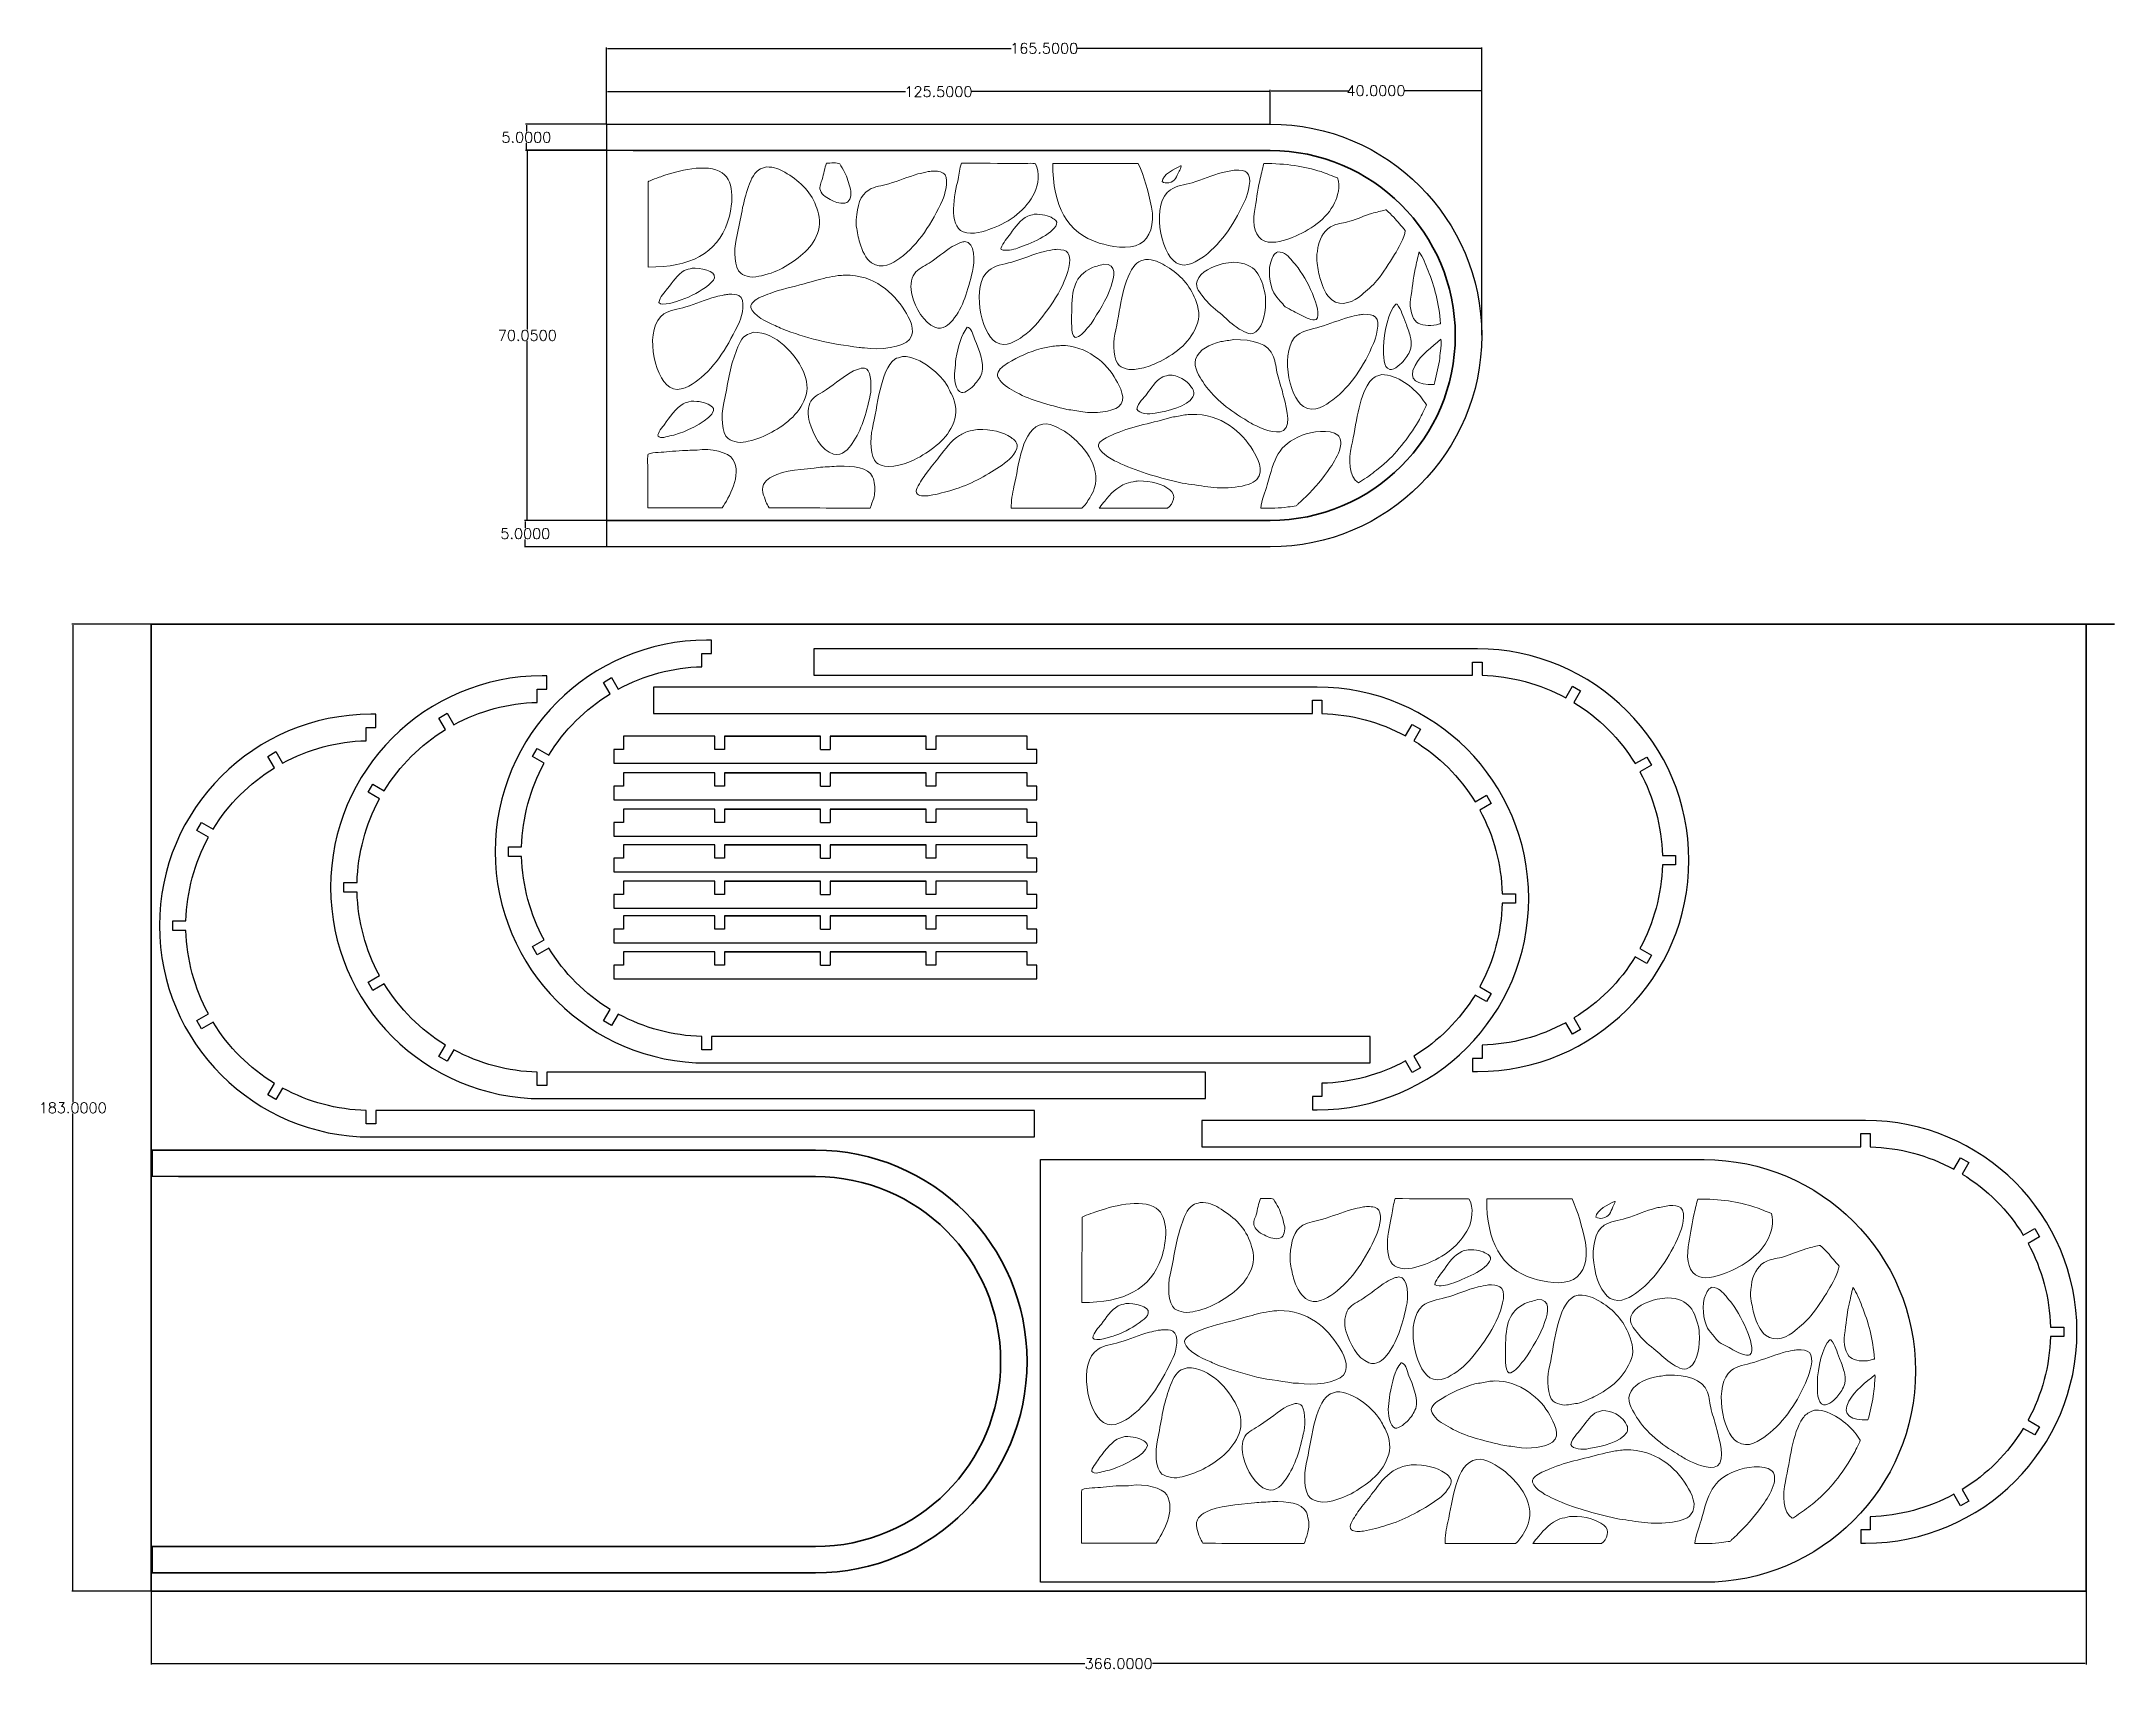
# Model space of a CAD drawing. Header units: inches. Extents: x 418 to 810, y -159 to 149.
import ezdxf

# ---------------------------------------------------------------- set-up
doc = ezdxf.new("R2010")
doc.units = ezdxf.units.IN
doc.header["$LTSCALE"] = 0.2
doc.header["$MEASUREMENT"] = 0
doc.layers.add('Layer 1', color=7, linetype='Continuous')
doc.styles.get("Standard").update_dxf_attribs({"font": 'txt.shx', "height": 2})
doc.dimstyles.get("Standard").update_dxf_attribs({"dimtxt": 0.18, "dimasz": 0.18, "dimexe": 0.18, "dimexo": 0.0625, "dimgap": 0.09, "dimtad": 0, "dimtih": 1, "dimtoh": 1, "dimdec": 4, "dimzin": 0, "dimdsep": 46, "dimtxsty": 'Standard', "dimcen": 0.09, "dimadec": 0, "dimazin": 0, "dimtfac": 1, "dimtdec": 4, "dimtofl": 0, "dimtmove": 0, "dimatfit": 3, "dimfxl": 1, "dimtolj": 1, "dimtzin": 0, "dimarcsym": 0})

# ---------------------------------------------------------------- blocks, each defined once
blk = doc.blocks.new('sfsd')
at = {"layer": 'Layer 1', "lineweight": 0}
for points, knots in [([(-24.35, -305.99), (-24.34, -300.6), (-24.34, -295.21), (-24.33, -289.83), (-24.25, -289.7), (-22.05, -288.92), (-21.7, -288.8), (-18.99, -287.86), (-13.18, -286.18), (-10.31, -288.14), (-7.83, -289.84), (-8.32, -294.58), (-9.32, -297.51), (-11.34, -303.43), (-16.4, -306), (-24.35, -305.99)], [0, 0, 0, 0, 1, 1, 1, 2, 2, 2, 3, 3, 3, 4, 4, 4, 5, 5, 5, 5]), ([(9.42, -286.32), (10.12, -286.31), (11.46, -286.14), (11.91, -286.45), (12.21, -286.97), (12.51, -287.49), (12.82, -288), (13.3, -289.01), (13.6, -290.08), (13.92, -291.26), (14.2, -292.25), (13.83, -293.49), (13.23, -293.75), (12.29, -294.16), (11.1, -293.68), (10.44, -293.36), (9.56, -292.94), (8.58, -292.42), (8.23, -291.48), (7.94, -290.72), (8.4, -289.99), (8.59, -289.38), (8.91, -288.35), (9, -287.23), (9.42, -286.32)], [0, 0, 0, 0, 1, 1, 1, 2, 2, 2, 3, 3, 3, 4, 4, 4, 5, 5, 5, 6, 6, 6, 7, 7, 7, 8, 8, 8, 8]), ([(34.9, -286.32), (38.54, -286.33), (42.18, -286.35), (45.82, -286.37), (46.34, -286.45), (48.73, -286.22), (48.91, -286.45), (49.79, -288.05), (49.45, -290.46), (48.75, -291.9), (47.19, -295.12), (44.12, -297.42), (40.62, -298.7), (39.28, -299.19), (36.98, -300.02), (35.26, -299.31), (32.33, -298.09), (33.64, -292.22), (34.27, -289.38), (34.49, -288.34), (34.55, -287.27), (34.9, -286.32)], [0, 0, 0, 0, 1, 1, 1, 2, 2, 2, 3, 3, 3, 4, 4, 4, 5, 5, 5, 6, 6, 6, 7, 7, 7, 7]), ([(-1.97, -287.03), (-0.46, -287.01), (0.58, -287.48), (1.51, -288.03), (4.03, -289.52), (6.31, -291.48), (7.4, -294.36), (7.87, -295.58), (8.39, -297.37), (7.9, -299.03), (6.92, -302.31), (4.27, -304.3), (1.57, -305.88), (0.23, -306.67), (-1.15, -307.22), (-2.91, -307.62), (-3.48, -307.75), (-4.41, -307.99), (-5.12, -307.82), (-5.77, -307.66), (-6.38, -307.51), (-6.83, -307.15), (-8.05, -306.17), (-8.16, -302.79), (-7.69, -300.77), (-6.93, -297.55), (-6.55, -294.18), (-5.53, -291.29), (-5.03, -289.84), (-4.53, -288.35), (-3.38, -287.56), (-2.96, -287.27), (-2.5, -287.24), (-1.97, -287.03)], [0, 0, 0, 0, 1, 1, 1, 2, 2, 2, 3, 3, 3, 4, 4, 4, 5, 5, 5, 6, 6, 6, 7, 7, 7, 8, 8, 8, 9, 9, 9, 10, 10, 10, 11, 11, 11, 11]), ([(29.71, -287.81), (30.59, -287.79), (31.47, -288), (31.81, -288.53), (32.54, -289.68), (31.78, -292.28), (31.31, -293.31), (29.34, -297.64), (26.9, -301.61), (23.27, -304.28), (21.89, -305.29), (19.81, -306.54), (17.93, -305.19), (16.81, -304.39), (16.13, -302.85), (15.69, -301.38), (15.42, -300.44), (15.22, -299.38), (15.03, -298.25), (15.03, -297.84), (15.03, -297.43), (15.03, -297.01), (15.25, -294.34), (15.69, -292.42), (17.46, -291.35), (18.52, -290.7), (19.85, -290.63), (21.19, -290.21), (23.01, -289.65), (24.82, -288.94), (26.69, -288.36), (27.35, -288.21), (28, -288.07), (28.65, -287.92), (29, -287.88), (29.35, -287.84), (29.71, -287.81)], [0, 0, 0, 0, 1, 1, 1, 2, 2, 2, 3, 3, 3, 4, 4, 4, 5, 5, 5, 6, 6, 6, 7, 7, 7, 8, 8, 8, 9, 9, 9, 10, 10, 10, 11, 11, 11, 12, 12, 12, 12]), ([(52.2, -286.37), (57.59, -286.37), (62.98, -286.37), (68.37, -286.37), (69.46, -288.89), (70.25, -291.52), (70.86, -294.63), (71.48, -297.84), (70.58, -300.5), (68.65, -301.6), (66.58, -302.77), (63.03, -302.06), (60.99, -301.43), (54.86, -299.54), (52.19, -294.39), (52.2, -286.37)], [0, 0, 0, 0, 1, 1, 1, 2, 2, 2, 3, 3, 3, 4, 4, 4, 5, 5, 5, 5]), ([(86.78, -287.61), (87.64, -287.59), (88.44, -287.67), (88.9, -288.06), (90.02, -288.99), (89.11, -292.11), (88.63, -293.17), (86.73, -297.33), (84.33, -301.3), (80.86, -303.89), (79.63, -304.81), (77.47, -306.31), (75.56, -305.19), (72.46, -303.38), (70.75, -293.77), (74.45, -291.35), (75.67, -290.55), (76.97, -290.48), (78.57, -290.02), (80.45, -289.47), (82.31, -288.58), (84.29, -288.08), (85.12, -287.93), (85.95, -287.77), (86.78, -287.61)], [0, 0, 0, 0, 1, 1, 1, 2, 2, 2, 3, 3, 3, 4, 4, 4, 5, 5, 5, 6, 6, 6, 7, 7, 7, 8, 8, 8, 8]), ([(76.36, -286.84), (76.4, -286.84), (76.45, -286.84), (76.5, -286.84), (76.45, -287.24), (76.22, -287.54), (76.08, -287.84), (75.58, -288.88), (75.44, -289.78), (74.12, -290.02), (73.65, -290.1), (73.21, -290.05), (72.87, -289.8), (72.91, -288.5), (75.36, -287.36), (76.36, -286.84)], [0, 0, 0, 0, 1, 1, 1, 2, 2, 2, 3, 3, 3, 4, 4, 4, 5, 5, 5, 5]), ([(92.11, -286.4), (96.3, -286.35), (99.8, -286.92), (102.94, -287.92), (103.98, -288.31), (105.01, -288.71), (106.04, -289.11), (106.65, -290.75), (106.05, -292.58), (105.49, -293.81), (104.07, -296.9), (100.74, -299.05), (97.5, -300.36), (96.36, -300.81), (93.91, -301.69), (92.3, -301.07), (90.5, -300.38), (89.9, -298.05), (90.34, -295.44), (90.68, -293.45), (90.93, -291.54), (91.34, -289.63), (91.59, -288.55), (91.85, -287.48), (92.11, -286.4)], [0, 0, 0, 0, 1, 1, 1, 2, 2, 2, 3, 3, 3, 4, 4, 4, 5, 5, 5, 6, 6, 6, 7, 7, 7, 8, 8, 8, 8]), ([(48.69, -295.99), (50.24, -295.97), (51.31, -296.19), (52.23, -296.76), (52.49, -296.92), (53.12, -297.28), (52.92, -297.84), (52.18, -299.91), (47.76, -301.57), (45.54, -302.4), (44.68, -302.72), (43.33, -302.99), (42.45, -302.65), (42.43, -302.59), (42.41, -302.54), (42.39, -302.48), (42.77, -301.27), (43.59, -300.59), (44.21, -299.66), (45.07, -298.41), (46.06, -297), (47.48, -296.32), (47.85, -296.14), (48.28, -296.15), (48.69, -295.99)], [0, 0, 0, 0, 1, 1, 1, 2, 2, 2, 3, 3, 3, 4, 4, 4, 5, 5, 5, 6, 6, 6, 7, 7, 7, 8, 8, 8, 8]), ([(115.1, -295.16), (115.16, -295.16), (115.22, -295.16), (115.27, -295.16), (115.74, -295.62), (116.21, -296.08), (116.68, -296.54), (117.41, -297.39), (118.14, -298.24), (118.86, -299.08), (118.71, -300.45), (117.48, -302.55), (116.85, -303.59), (115.77, -305.35), (114.76, -306.97), (113.5, -308.51), (112.65, -309.55), (111.58, -310.38), (110.57, -311.27), (109.24, -312.46), (106.77, -313.63), (104.96, -312.18), (103.87, -311.31), (103.26, -309.86), (102.81, -308.34), (102.54, -307.43), (102.36, -306.36), (102.17, -305.27), (102.05, -304.58), (102.12, -303.65), (102.25, -303.06), (102.29, -302.71), (102.33, -302.36), (102.36, -302.01), (102.87, -300.13), (103.64, -298.82), (105.29, -298.09), (106.24, -297.67), (107.3, -297.67), (108.36, -297.32), (109.73, -296.86), (111.16, -296.28), (112.56, -295.82), (113.41, -295.6), (114.26, -295.38), (115.1, -295.16)], [0, 0, 0, 0, 1, 1, 1, 2, 2, 2, 3, 3, 3, 4, 4, 4, 5, 5, 5, 6, 6, 6, 7, 7, 7, 8, 8, 8, 9, 9, 9, 10, 10, 10, 11, 11, 11, 12, 12, 12, 13, 13, 13, 14, 14, 14, 15, 15, 15, 15]), ([(35.59, -301.13), (37.5, -301.24), (37.43, -304.98), (37, -306.82), (36.16, -310.44), (35.23, -313.56), (33.27, -316), (32.62, -316.81), (31.39, -317.96), (29.9, -317.38), (27.77, -316.55), (26.25, -313.7), (25.59, -311.35), (25.18, -309.92), (25.35, -308.23), (26.03, -307.24), (26.67, -306.31), (27.87, -305.84), (28.82, -305.22), (30.3, -304.25), (31.66, -303.07), (33.19, -302.1), (33.71, -301.84), (34.24, -301.58), (34.76, -301.32), (35.04, -301.26), (35.32, -301.19), (35.59, -301.13)], [0, 0, 0, 0, 1, 1, 1, 2, 2, 2, 3, 3, 3, 4, 4, 4, 5, 5, 5, 6, 6, 6, 7, 7, 7, 8, 8, 8, 9, 9, 9, 9]), ([(53.14, -302.62), (53.97, -302.71), (54.68, -302.78), (55.05, -303.31), (55.97, -304.62), (54.8, -307.56), (54.36, -308.67), (53.47, -310.89), (52.1, -312.88), (50.76, -314.67), (49.55, -316.31), (48.27, -317.92), (46.56, -319.07), (45.31, -319.9), (43.35, -321.34), (41.45, -320.2), (38.53, -318.44), (36.74, -309.34), (40.07, -306.63), (41.23, -305.69), (42.74, -305.48), (44.44, -305.03), (46.49, -304.48), (48.45, -303.56), (50.6, -303.01), (51.24, -302.89), (51.89, -302.77), (52.53, -302.65), (52.74, -302.64), (52.94, -302.63), (53.14, -302.62)], [0, 0, 0, 0, 1, 1, 1, 2, 2, 2, 3, 3, 3, 4, 4, 4, 5, 5, 5, 6, 6, 6, 7, 7, 7, 8, 8, 8, 9, 9, 9, 10, 10, 10, 10]), ([(61.79, -305.41), (64.48, -305.34), (63.79, -307.86), (63.23, -309.59), (62.34, -312.3), (60.79, -314.48), (59.44, -316.72), (59.18, -317), (58.93, -317.29), (58.67, -317.57), (58.25, -318.14), (57.3, -319.3), (56.4, -319.31), (55.55, -318.75), (55.77, -315.96), (55.77, -314.53), (55.77, -310.08), (56.43, -307.64), (59.44, -306.19), (60.18, -305.83), (60.97, -305.75), (61.79, -305.41)], [0, 0, 0, 0, 1, 1, 1, 2, 2, 2, 3, 3, 3, 4, 4, 4, 5, 5, 5, 6, 6, 6, 7, 7, 7, 7]), ([(69.7, -304.56), (71.33, -304.53), (72.38, -305.09), (73.4, -305.66), (75.8, -307.01), (77.82, -309.01), (78.95, -311.63), (79.49, -312.87), (80.21, -314.84), (79.59, -316.58), (78.33, -320.1), (75.67, -322.21), (72.49, -323.82), (71.56, -324.29), (70.51, -324.78), (69.39, -325.06), (68.91, -325.14), (68.43, -325.21), (67.96, -325.28), (67.64, -325.35), (66.95, -325.43), (66.55, -325.34), (65.86, -325.19), (65.23, -325.01), (64.78, -324.62), (63.74, -323.73), (63.51, -320.53), (63.95, -318.65), (64.97, -314.32), (65.25, -308.96), (67.51, -305.88), (67.82, -305.46), (68.35, -305), (68.84, -304.78), (69.13, -304.7), (69.41, -304.63), (69.7, -304.56)], [0, 0, 0, 0, 1, 1, 1, 2, 2, 2, 3, 3, 3, 4, 4, 4, 5, 5, 5, 6, 6, 6, 7, 7, 7, 8, 8, 8, 9, 9, 9, 10, 10, 10, 11, 11, 11, 12, 12, 12, 12]), ([(86.39, -305.08), (90.67, -305.23), (91.56, -307.6), (92.39, -311.19), (92.41, -311.71), (92.42, -312.22), (92.44, -312.74), (92.44, -315.12), (91.77, -318), (90.01, -318.54), (89.08, -318.83), (87.41, -317.69), (86.89, -317.32), (85.78, -316.55), (84.87, -315.54), (83.82, -314.73), (82.65, -313.82), (81.48, -312.78), (80.61, -311.58), (80.14, -310.92), (79.06, -309.87), (79.48, -308.65), (80.15, -306.72), (82.4, -305.91), (84.43, -305.33), (85.08, -305.25), (85.74, -305.16), (86.39, -305.08)], [0, 0, 0, 0, 1, 1, 1, 2, 2, 2, 3, 3, 3, 4, 4, 4, 5, 5, 5, 6, 6, 6, 7, 7, 7, 8, 8, 8, 9, 9, 9, 9]), ([(94.76, -303.09), (96.05, -303.08), (96.91, -304.05), (97.47, -304.8), (97.8, -305.25), (98.26, -305.64), (98.58, -306.1), (99.73, -307.79), (100.83, -309.67), (101.59, -311.71), (101.84, -312.38), (102.93, -315.36), (101.98, -315.89), (101.67, -316.06), (101.05, -315.94), (100.68, -315.8), (99.62, -315.41), (98.64, -314.82), (97.69, -314.31), (97.18, -314.05), (96.66, -313.78), (96.15, -313.51), (95.83, -313.14), (95.52, -312.77), (95.21, -312.41), (94.82, -311.9), (94.29, -311.41), (93.99, -310.83), (93.18, -309.25), (92.77, -306.39), (93.63, -304.47), (93.79, -304.12), (93.99, -303.64), (94.27, -303.4), (94.43, -303.29), (94.6, -303.19), (94.76, -303.09)], [0, 0, 0, 0, 1, 1, 1, 2, 2, 2, 3, 3, 3, 4, 4, 4, 5, 5, 5, 6, 6, 6, 7, 7, 7, 8, 8, 8, 9, 9, 9, 10, 10, 10, 11, 11, 11, 12, 12, 12, 12]), ([(125.55, -316.69), (125.24, -316.7), (125, -316.81), (124.75, -316.88), (123.45, -317.24), (121.79, -316.96), (120.99, -316.39), (120.2, -315.81), (119.6, -313.69), (119.86, -312.07), (120.18, -310.07), (120.32, -308.2), (120.74, -306.32), (120.98, -305.26), (121.22, -304.19), (121.46, -303.12), (121.47, -303.14), (121.48, -303.16), (121.49, -303.17), (122.2, -304.04), (122.72, -305.54), (123.17, -306.66), (124.38, -309.61), (125.25, -312.8), (125.55, -316.69)], [0, 0, 0, 0, 1, 1, 1, 2, 2, 2, 3, 3, 3, 4, 4, 4, 5, 5, 5, 6, 6, 6, 7, 7, 7, 8, 8, 8, 8]), ([(-16.03, -306.16), (-14.57, -306.14), (-11.5, -306.57), (-11.81, -308.01), (-11.93, -308.61), (-12.52, -309.06), (-12.94, -309.39), (-14.4, -310.54), (-16.18, -311.54), (-18.11, -312.21), (-18.77, -312.44), (-21.8, -313.52), (-22.31, -312.68), (-22.15, -311.62), (-21.24, -310.78), (-20.68, -310.06), (-19.74, -308.84), (-18.86, -307.42), (-17.5, -306.63), (-17.06, -306.38), (-16.55, -306.37), (-16.03, -306.16)], [0, 0, 0, 0, 1, 1, 1, 2, 2, 2, 3, 3, 3, 4, 4, 4, 5, 5, 5, 6, 6, 6, 7, 7, 7, 7]), ([(12.85, -307.51), (18.44, -307.42), (22.04, -310.84), (24.18, -314.23), (25, -315.54), (26.47, -317.95), (25.09, -319.7), (23.94, -321.15), (19.34, -321.76), (16.58, -321.25), (16.25, -321.24), (15.91, -321.23), (15.58, -321.22), (12.9, -320.74), (10.27, -320.53), (7.82, -319.84), (5.48, -319.19), (3.18, -318.54), (1.02, -317.68), (0.58, -317.47), (0.13, -317.26), (-0.31, -317.05), (-1.79, -316.48), (-4.47, -315.14), (-4.92, -313.65), (-5.09, -313.12), (-4.64, -312.74), (-4.43, -312.54), (-3.61, -311.76), (-2.43, -311.42), (-1.28, -310.97), (0.74, -310.17), (2.99, -309.77), (5.19, -309.12), (6.59, -308.74), (7.99, -308.36), (9.39, -307.98), (10.13, -307.85), (10.87, -307.73), (11.6, -307.6), (12.02, -307.57), (12.43, -307.54), (12.85, -307.51)], [0, 0, 0, 0, 1, 1, 1, 2, 2, 2, 3, 3, 3, 4, 4, 4, 5, 5, 5, 6, 6, 6, 7, 7, 7, 8, 8, 8, 9, 9, 9, 10, 10, 10, 11, 11, 11, 12, 12, 12, 13, 13, 13, 14, 14, 14, 14]), ([(-9.07, -311.13), (-8.36, -311.12), (-7.65, -311.13), (-7.19, -311.38), (-5.83, -312.13), (-6.5, -315.13), (-7.08, -316.36), (-9.14, -320.7), (-11.35, -324.64), (-14.96, -327.41), (-16.12, -328.31), (-18.44, -329.87), (-20.26, -328.71), (-23.34, -326.76), (-25.15, -317.4), (-21.34, -314.84), (-20.18, -314.06), (-18.76, -313.97), (-17.22, -313.51), (-15.36, -312.95), (-13.52, -312.11), (-11.56, -311.6), (-11.02, -311.48), (-10.49, -311.36), (-9.95, -311.24), (-9.66, -311.21), (-9.37, -311.17), (-9.07, -311.13)], [0, 0, 0, 0, 1, 1, 1, 2, 2, 2, 3, 3, 3, 4, 4, 4, 5, 5, 5, 6, 6, 6, 7, 7, 7, 8, 8, 8, 9, 9, 9, 9]), ([(117.09, -313.01), (117.17, -313.01), (117.24, -313.01), (117.32, -313.01), (118.16, -314.1), (118.39, -315.17), (118.95, -316.58), (119.25, -317.35), (119.58, -318.19), (119.8, -319.04), (119.96, -319.64), (120.09, -320.63), (119.91, -321.33), (119.66, -322.33), (119.13, -322.95), (118.61, -323.65), (118.28, -324.11), (116.81, -325.56), (115.93, -325.34), (114.66, -325.02), (114.73, -322.74), (114.75, -321.11), (114.76, -318.47), (115.74, -314.26), (117.09, -313.01)], [0, 0, 0, 0, 1, 1, 1, 2, 2, 2, 3, 3, 3, 4, 4, 4, 5, 5, 5, 6, 6, 6, 7, 7, 7, 8, 8, 8, 8]), ([(36.03, -317.38), (36.16, -317.38), (36.19, -317.39), (36.26, -317.44), (36.99, -317.8), (37.17, -319.08), (37.5, -319.87), (38.06, -321.2), (39.36, -324.24), (38.77, -326.03), (38.46, -326.97), (37.89, -327.61), (37.33, -328.3), (37.04, -328.66), (35.61, -329.92), (34.9, -329.73), (33.92, -329.48), (33.39, -327.05), (33.66, -325.64), (33.73, -324.88), (33.8, -324.11), (33.88, -323.35), (34.37, -321.03), (34.76, -318.88), (36.03, -317.38)], [0, 0, 0, 0, 1, 1, 1, 2, 2, 2, 3, 3, 3, 4, 4, 4, 5, 5, 5, 6, 6, 6, 7, 7, 7, 8, 8, 8, 8]), ([(111.01, -314.92), (111.99, -314.9), (112.72, -315), (113.23, -315.45), (114.28, -316.38), (113.23, -319.51), (112.84, -320.45), (111.08, -324.62), (108.56, -328.51), (105.18, -331.09), (103.77, -332.16), (101.74, -333.67), (99.6, -332.36), (96.71, -330.59), (95.11, -321.39), (98.44, -318.84), (99.61, -317.95), (101.09, -317.8), (102.72, -317.3), (104.57, -316.73), (106.38, -316), (108.28, -315.45), (108.88, -315.27), (109.52, -315.19), (110.1, -315.03), (110.41, -314.99), (110.71, -314.96), (111.01, -314.92)], [0, 0, 0, 0, 1, 1, 1, 2, 2, 2, 3, 3, 3, 4, 4, 4, 5, 5, 5, 6, 6, 6, 7, 7, 7, 8, 8, 8, 9, 9, 9, 9]), ([(-4.43, -318.32), (-0.09, -318.24), (3.49, -322.5), (4.91, -325.48), (5.5, -326.69), (5.99, -328.45), (5.55, -330.15), (4.7, -333.42), (1.77, -335.74), (-0.92, -337.22), (-2.27, -337.97), (-3.66, -338.53), (-5.39, -338.94), (-5.93, -339.06), (-6.8, -339.26), (-7.44, -339.1), (-8.13, -338.93), (-8.73, -338.81), (-9.21, -338.44), (-10.51, -337.45), (-10.52, -334.03), (-10.07, -331.97), (-9.37, -328.81), (-9.01, -325.47), (-7.96, -322.66), (-7.45, -321.26), (-7, -319.73), (-5.89, -318.93), (-5.45, -318.61), (-4.99, -318.56), (-4.43, -318.32)], [0, 0, 0, 0, 1, 1, 1, 2, 2, 2, 3, 3, 3, 4, 4, 4, 5, 5, 5, 6, 6, 6, 7, 7, 7, 8, 8, 8, 9, 9, 9, 10, 10, 10, 10]), ([(53.69, -320.81), (58.51, -320.73), (62.5, -324.23), (64.14, -327.3), (64.79, -328.52), (66.37, -331.11), (64.64, -332.41), (63.41, -333.34), (60.1, -333.79), (57.9, -333.35), (56.89, -333.21), (55.89, -333.06), (54.88, -332.91), (51.41, -332.05), (48.09, -331.27), (45.35, -329.71), (44.16, -329.03), (42.94, -328.47), (42.2, -327.36), (42.05, -327.14), (41.64, -326.63), (41.73, -326.25), (41.97, -325.16), (42.94, -324.64), (43.77, -324.12), (45.61, -322.98), (47.67, -322.03), (49.99, -321.39), (50.84, -321.23), (51.69, -321.07), (52.53, -320.92), (52.9, -320.84), (53.4, -320.96), (53.69, -320.81)], [0, 0, 0, 0, 1, 1, 1, 2, 2, 2, 3, 3, 3, 4, 4, 4, 5, 5, 5, 6, 6, 6, 7, 7, 7, 8, 8, 8, 9, 9, 9, 10, 10, 10, 11, 11, 11, 11]), ([(86.42, -319.7), (89.98, -319.67), (93, -320.39), (93.96, -322.94), (94.35, -323.97), (94.38, -325.11), (94.68, -326.31), (94.99, -327.53), (95.44, -328.71), (95.73, -330.01), (96.06, -331.48), (97.5, -335.86), (95.84, -336.89), (94.36, -337.81), (91.32, -336.33), (90.23, -335.81), (89.55, -335.49), (88.9, -335), (88.27, -334.63), (85.29, -332.86), (82.4, -330.57), (80.56, -327.66), (80.06, -326.87), (78.72, -324.93), (79.2, -323.46), (79.85, -321.51), (81.89, -320.6), (83.96, -320.09), (84.78, -319.96), (85.6, -319.83), (86.42, -319.7)], [0, 0, 0, 0, 1, 1, 1, 2, 2, 2, 3, 3, 3, 4, 4, 4, 5, 5, 5, 6, 6, 6, 7, 7, 7, 8, 8, 8, 9, 9, 9, 10, 10, 10, 10]), ([(125.61, -319.65), (125.72, -319.77), (125.57, -321.54), (125.52, -321.83), (125.46, -322.46), (125.4, -323.08), (125.33, -323.71), (124.99, -325.25), (124.7, -326.78), (124.31, -328.21), (121.23, -328.27), (119.21, -327.43), (120.72, -324.62), (121.82, -322.56), (123.91, -321.14), (125.61, -319.65)], [0, 0, 0, 0, 1, 1, 1, 2, 2, 2, 3, 3, 3, 4, 4, 4, 5, 5, 5, 5]), ([(15.97, -325.09), (16.45, -325.08), (16.73, -325.13), (17.02, -325.31), (17.84, -325.82), (17.95, -328.91), (17.66, -330.23), (16.84, -333.93), (16.08, -336.73), (14.26, -339.35), (13.61, -340.29), (12.44, -341.88), (10.69, -341.37), (8.47, -340.73), (6.82, -337.63), (6.19, -335.32), (5.83, -334.03), (5.83, -332.34), (6.46, -331.34), (7.13, -330.27), (8.39, -329.87), (9.42, -329.15), (11.12, -327.98), (12.67, -326.65), (14.53, -325.59), (15.01, -325.42), (15.49, -325.26), (15.97, -325.09)], [0, 0, 0, 0, 1, 1, 1, 2, 2, 2, 3, 3, 3, 4, 4, 4, 5, 5, 5, 6, 6, 6, 7, 7, 7, 8, 8, 8, 9, 9, 9, 9]), ([(23.79, -322.88), (27.23, -322.82), (31.08, -326.4), (32.33, -328.6), (32.54, -329.03), (32.75, -329.47), (32.97, -329.9), (33.59, -330.97), (34.19, -333.04), (33.68, -334.68), (32.58, -338.25), (30, -340.1), (27.08, -341.87), (25.92, -342.57), (22.42, -344.17), (20.36, -343.64), (19.8, -343.49), (19.27, -343.31), (18.87, -343), (17.65, -342.04), (17.6, -338.47), (18.07, -336.51), (19.05, -332.44), (19.57, -325.48), (22.33, -323.43), (22.74, -323.12), (23.26, -323.12), (23.79, -322.88)], [0, 0, 0, 0, 1, 1, 1, 2, 2, 2, 3, 3, 3, 4, 4, 4, 5, 5, 5, 6, 6, 6, 7, 7, 7, 8, 8, 8, 9, 9, 9, 9]), ([(74.09, -326.42), (75.91, -326.4), (77.57, -327.45), (78.32, -328.55), (78.69, -329.09), (79.13, -329.79), (78.68, -330.56), (77.61, -332.4), (74.09, -333.18), (71.55, -333.63), (70.28, -333.86), (68.53, -333.77), (68.12, -332.86), (68.36, -331.59), (69.36, -330.8), (70.03, -329.93), (70.82, -328.9), (71.58, -327.62), (72.68, -326.91), (73.1, -326.65), (73.6, -326.64), (74.09, -326.42)], [0, 0, 0, 0, 1, 1, 1, 2, 2, 2, 3, 3, 3, 4, 4, 4, 5, 5, 5, 6, 6, 6, 7, 7, 7, 7]), ([(114.41, -326.33), (117.3, -326.28), (120.51, -328.91), (121.79, -330.54), (122.15, -331.03), (122.51, -331.53), (122.87, -332.03), (122.79, -332.46), (122.53, -332.78), (122.37, -333.13), (121.96, -334.07), (121.48, -334.93), (120.96, -335.76), (118.97, -338.96), (116.71, -341.81), (113.81, -344.11), (112.82, -344.88), (111.87, -345.64), (110.77, -346.32), (110.52, -346.47), (110.32, -346.73), (109.99, -346.79), (108.19, -345.81), (108.11, -342.32), (108.69, -339.82), (109.64, -335.77), (109.97, -330.81), (112.01, -327.85), (112.4, -327.29), (112.98, -326.8), (113.67, -326.53), (113.92, -326.46), (114.17, -326.4), (114.41, -326.33)], [0, 0, 0, 0, 1, 1, 1, 2, 2, 2, 3, 3, 3, 4, 4, 4, 5, 5, 5, 6, 6, 6, 7, 7, 7, 8, 8, 8, 9, 9, 9, 10, 10, 10, 11, 11, 11, 11]), ([(-16.23, -331.36), (-14.68, -331.34), (-13.58, -331.55), (-12.66, -332.14), (-12.42, -332.3), (-11.85, -332.62), (-11.97, -333.11), (-12.44, -334.96), (-16.55, -336.74), (-18.41, -337.44), (-19.34, -337.8), (-20.34, -337.94), (-21.37, -338.22), (-21.75, -338.32), (-22.33, -338.16), (-22.45, -337.97), (-22.72, -337.49), (-21.47, -336.09), (-21.26, -335.76), (-20.5, -334.55), (-18.92, -332.52), (-17.69, -331.83), (-17.25, -331.59), (-16.76, -331.57), (-16.23, -331.36)], [0, 0, 0, 0, 1, 1, 1, 2, 2, 2, 3, 3, 3, 4, 4, 4, 5, 5, 5, 6, 6, 6, 7, 7, 7, 8, 8, 8, 8]), ([(37.94, -336.7), (40.67, -336.65), (42.75, -337.15), (44.33, -338.25), (44.84, -338.6), (45.77, -339.28), (45.4, -340.29), (44.81, -341.9), (43.42, -342.91), (42.09, -343.8), (39.52, -345.51), (36.52, -347.16), (33.27, -348.14), (31.86, -348.57), (30.48, -348.93), (28.9, -349.22), (28.15, -349.36), (27.11, -349.33), (26.61, -348.97), (26.27, -348.73), (26.37, -348.09), (26.55, -347.73), (27.08, -346.7), (27.68, -345.84), (28.32, -344.96), (29.1, -343.9), (29.95, -342.93), (30.73, -341.89), (31.83, -340.43), (32.95, -338.82), (34.54, -337.86), (35.15, -337.5), (35.85, -337.15), (36.59, -336.95), (37.04, -336.86), (37.49, -336.78), (37.94, -336.7)], [0, 0, 0, 0, 1, 1, 1, 2, 2, 2, 3, 3, 3, 4, 4, 4, 5, 5, 5, 6, 6, 6, 7, 7, 7, 8, 8, 8, 9, 9, 9, 10, 10, 10, 11, 11, 11, 12, 12, 12, 12]), ([(44.33, -351.6), (44.31, -350.3), (44.57, -348.73), (44.85, -347.56), (45.82, -343.56), (46.29, -336.4), (50.32, -335.68), (52, -335.38), (54.43, -337.04), (55.3, -337.69), (57.6, -339.44), (61.47, -343.54), (60.05, -347.89), (59.84, -348.53), (59.49, -349.14), (59.17, -349.66), (58.74, -350.34), (58.31, -351.12), (57.67, -351.6), (53.22, -351.6), (48.77, -351.6), (44.33, -351.6)], [0, 0, 0, 0, 1, 1, 1, 2, 2, 2, 3, 3, 3, 4, 4, 4, 5, 5, 5, 6, 6, 6, 7, 7, 7, 7]), ([(78.4, -333.85), (84.07, -333.76), (87.97, -337.16), (90.04, -340.65), (90.88, -342.08), (92.27, -344.43), (90.76, -346.18), (89.42, -347.71), (84.39, -348.03), (81.5, -347.56), (79.89, -347.33), (78.29, -347.1), (76.69, -346.87), (72.5, -345.89), (68.54, -344.81), (65.05, -343.19), (63.63, -342.53), (61.34, -341.48), (60.85, -339.96), (60.7, -339.49), (61.15, -339.07), (61.35, -338.91), (62.18, -338.23), (63.08, -337.91), (64.17, -337.44), (67.35, -336.08), (71.28, -335.41), (74.73, -334.4), (75.55, -334.26), (76.37, -334.11), (77.19, -333.96), (77.59, -333.93), (78, -333.89), (78.4, -333.85)], [0, 0, 0, 0, 1, 1, 1, 2, 2, 2, 3, 3, 3, 4, 4, 4, 5, 5, 5, 6, 6, 6, 7, 7, 7, 8, 8, 8, 9, 9, 9, 10, 10, 10, 11, 11, 11, 11]), ([(91.56, -351.6), (91.67, -350.13), (92.38, -348.52), (92.75, -347.2), (94.13, -342.23), (94.74, -339.65), (99.38, -337.8), (101.07, -337.13), (104.61, -336.53), (106.12, -337.8), (106.64, -338.24), (106.8, -339.28), (106.56, -340.15), (106.17, -341.59), (105.42, -342.84), (104.66, -343.94), (103.28, -345.92), (101.8, -347.74), (100.1, -349.38), (99.6, -349.86), (99.16, -350.36), (98.61, -350.79), (98.49, -350.92), (98.37, -351.05), (98.25, -351.18), (97.72, -351.25), (97.2, -351.31), (96.67, -351.37), (95.14, -351.64), (93.34, -351.6), (91.56, -351.6)], [0, 0, 0, 0, 1, 1, 1, 2, 2, 2, 3, 3, 3, 4, 4, 4, 5, 5, 5, 6, 6, 6, 7, 7, 7, 8, 8, 8, 9, 9, 9, 10, 10, 10, 10]), ([(-24.41, -351.54), (-24.41, -349.03), (-24.41, -346.53), (-24.41, -344.02), (-24.41, -343.59), (-24.51, -341.58), (-24.35, -341.4), (-23.29, -340.94), (-21.63, -341.12), (-20.35, -340.9), (-19.52, -340.83), (-18.69, -340.75), (-17.86, -340.68), (-17.52, -340.68), (-17.18, -340.68), (-16.84, -340.68), (-16.34, -340.59), (-15.66, -340.69), (-15.07, -340.6), (-12.55, -340.21), (-9.14, -341), (-8.3, -342.39), (-6.51, -345.32), (-9.15, -349.69), (-10.31, -351.54), (-15.01, -351.54), (-19.71, -351.54), (-24.41, -351.54)], [0, 0, 0, 0, 1, 1, 1, 2, 2, 2, 3, 3, 3, 4, 4, 4, 5, 5, 5, 6, 6, 6, 7, 7, 7, 8, 8, 8, 9, 9, 9, 9]), ([(11.69, -343.66), (14.47, -343.62), (17.23, -343.84), (18.12, -345.68), (18.35, -346.15), (18.35, -346.57), (18.48, -347.17), (18.66, -347.95), (18.51, -349), (18.32, -349.69), (18.11, -350.32), (17.89, -350.96), (17.68, -351.6), (11.3, -351.58), (4.91, -351.56), (-1.47, -351.54), (-1.67, -351.16), (-1.88, -350.78), (-2.08, -350.41), (-2.26, -349.84), (-2.45, -349.26), (-2.63, -348.69), (-3.03, -347.01), (-1.86, -346.17), (-0.94, -345.65), (1.44, -344.3), (5.02, -344.36), (8.29, -343.86), (9.42, -343.79), (10.55, -343.73), (11.69, -343.66)], [0, 0, 0, 0, 1, 1, 1, 2, 2, 2, 3, 3, 3, 4, 4, 4, 5, 5, 5, 6, 6, 6, 7, 7, 7, 8, 8, 8, 9, 9, 9, 10, 10, 10, 10]), ([(68.43, -346.45), (70.87, -346.4), (72.94, -347.08), (74.34, -348.11), (75.64, -349.07), (74.98, -350.82), (73.92, -351.6), (69.6, -351.6), (65.26, -351.6), (60.94, -351.6), (60.98, -351.55), (61.03, -351.5), (61.07, -351.46), (61.28, -351.01), (61.72, -350.64), (62.01, -350.27), (63.08, -348.9), (64.33, -347.63), (66.05, -346.92), (66.66, -346.78), (67.26, -346.63), (67.87, -346.48), (68.06, -346.47), (68.24, -346.46), (68.43, -346.45)], [0, 0, 0, 0, 1, 1, 1, 2, 2, 2, 3, 3, 3, 4, 4, 4, 5, 5, 5, 6, 6, 6, 7, 7, 7, 8, 8, 8, 8])]:
    blk.add_open_spline(points, degree=3, knots=knots, dxfattribs=at)
blk = doc.blocks.new('*D5')
at = {"color": 0, "lineweight": -2, "transparency": 16777216}
for p, q in [((524.62, 133.43), (509.31, 133.43)), ((509.49, 133.25), (509.49, 132.02)), ((509.49, 128.61), (509.49, 129.84)), ((524.62, 128.43), (509.31, 128.43))]:
    blk.add_line(p, q, dxfattribs=at)
at = {"color": 0, "lineweight": 100, "transparency": 16777216}
for points in [[(509.46, 133.25), (509.52, 133.25), (509.49, 133.43)], [(509.46, 128.61), (509.52, 128.61), (509.49, 128.43)]]:
    blk.add_solid(points, dxfattribs=at)
at = {"layer": 'Defpoints', "color": 0, "lineweight": 100, "transparency": 16777216}
for p in [(509.49, 133.43), (524.68, 133.43), (524.68, 128.43)]:
    blk.add_point(p, dxfattribs=at)
at = {"color": 0, "transparency": 16777216, "insert": (509.49, 130.93), "char_height": 2, "attachment_point": 5}
blk.add_mtext('\\A1;5.0000', dxfattribs=at)
blk = doc.blocks.new('*D6')
at = {"color": 0, "lineweight": -2, "transparency": 16777216}
for p, q in [((524.62, 58.43), (509.11, 58.43)), ((509.29, 58.25), (509.29, 57.02)), ((524.62, 53.43), (509.11, 53.43)), ((509.29, 53.61), (509.29, 54.84))]:
    blk.add_line(p, q, dxfattribs=at)
at = {"color": 0, "lineweight": 100, "transparency": 16777216}
for points in [[(509.26, 58.25), (509.32, 58.25), (509.29, 58.43)], [(509.26, 53.61), (509.32, 53.61), (509.29, 53.43)]]:
    blk.add_solid(points, dxfattribs=at)
at = {"layer": 'Defpoints', "color": 0, "lineweight": 100, "transparency": 16777216}
for p in [(509.29, 58.43), (524.68, 58.43), (524.68, 53.43)]:
    blk.add_point(p, dxfattribs=at)
at = {"color": 0, "transparency": 16777216, "insert": (509.29, 55.93), "char_height": 2, "attachment_point": 5}
blk.add_mtext('\\A1;5.0000', dxfattribs=at)
blk = doc.blocks.new('*D7')
at = {"color": 0, "lineweight": -2, "transparency": 16777216}
for p, q in [((524.62, 128.48), (509.49, 128.48)), ((509.67, 128.3), (509.67, 94.54)), ((509.67, 58.61), (509.67, 92.36)), ((524.62, 58.43), (509.49, 58.43))]:
    blk.add_line(p, q, dxfattribs=at)
at = {"color": 0, "lineweight": 100, "transparency": 16777216}
for points in [[(509.64, 128.3), (509.7, 128.3), (509.67, 128.48)], [(509.64, 58.61), (509.7, 58.61), (509.67, 58.43)]]:
    blk.add_solid(points, dxfattribs=at)
at = {"layer": 'Defpoints', "color": 0, "lineweight": 100, "transparency": 16777216}
for p in [(524.68, 128.48), (509.67, 58.43), (524.68, 58.43)]:
    blk.add_point(p, dxfattribs=at)
at = {"color": 0, "transparency": 16777216, "insert": (509.67, 93.45), "char_height": 2, "attachment_point": 5}
blk.add_mtext('\\A1;70.0500', dxfattribs=at)
blk = doc.blocks.new('*D8')
at = {"color": 0, "lineweight": -2, "transparency": 16777216}
for p, q in [((524.68, 133.49), (524.68, 139.76)), ((524.86, 139.58), (581.18, 139.58)), ((650, 139.58), (593.69, 139.58)), ((650.18, 133.49), (650.18, 139.76))]:
    blk.add_line(p, q, dxfattribs=at)
at = {"color": 0, "lineweight": 100, "transparency": 16777216}
for points in [[(524.86, 139.61), (524.86, 139.55), (524.68, 139.58)], [(650, 139.61), (650, 139.55), (650.18, 139.58)]]:
    blk.add_solid(points, dxfattribs=at)
at = {"layer": 'Defpoints', "color": 0, "lineweight": 100, "transparency": 16777216}
for p in [(650.18, 139.58), (524.68, 133.43), (650.18, 133.43)]:
    blk.add_point(p, dxfattribs=at)
at = {"color": 0, "transparency": 16777216, "insert": (587.43, 139.58), "char_height": 2, "attachment_point": 5}
blk.add_mtext('\\A1;125.5000', dxfattribs=at)
blk = doc.blocks.new('*D9')
at = {"color": 0, "lineweight": -2, "transparency": 16777216}
for p, q in [((524.68, 133.49), (524.68, 147.95)), ((524.86, 147.77), (601.18, 147.77)), ((690, 147.77), (613.69, 147.77)), ((690.18, 93.49), (690.18, 147.95))]:
    blk.add_line(p, q, dxfattribs=at)
at = {"color": 0, "lineweight": 100, "transparency": 16777216}
for points in [[(524.86, 147.8), (524.86, 147.74), (524.68, 147.77)], [(690, 147.8), (690, 147.74), (690.18, 147.77)]]:
    blk.add_solid(points, dxfattribs=at)
at = {"layer": 'Defpoints', "color": 0, "lineweight": 100, "transparency": 16777216}
for p in [(690.18, 147.77), (524.68, 133.43), (690.18, 93.43)]:
    blk.add_point(p, dxfattribs=at)
at = {"color": 0, "transparency": 16777216, "insert": (607.43, 147.77), "char_height": 2, "attachment_point": 5}
blk.add_mtext('\\A1;165.5000', dxfattribs=at)
blk = doc.blocks.new('*D10')
at = {"color": 0, "lineweight": -2, "transparency": 16777216}
for p, q in [((650.18, 133.49), (650.18, 139.94)), ((650.36, 139.76), (664.93, 139.76)), ((690, 139.76), (675.44, 139.76)), ((690.18, 133.49), (690.18, 139.94))]:
    blk.add_line(p, q, dxfattribs=at)
at = {"color": 0, "lineweight": 100, "transparency": 16777216}
for points in [[(650.36, 139.79), (650.36, 139.73), (650.18, 139.76)], [(690, 139.79), (690, 139.73), (690.18, 139.76)]]:
    blk.add_solid(points, dxfattribs=at)
at = {"layer": 'Defpoints', "color": 0, "lineweight": 100, "transparency": 16777216}
for p in [(690.18, 139.76), (650.18, 133.43), (690.18, 133.43)]:
    blk.add_point(p, dxfattribs=at)
at = {"color": 0, "transparency": 16777216, "insert": (670.18, 139.76), "char_height": 2, "attachment_point": 5}
blk.add_mtext('\\A1;40.0000', dxfattribs=at)
blk = doc.blocks.new('ddd')
at = {"color": 7, "true_color": 0xffffff}
blk.add_lwpolyline([(847.92, 105.8), (973.42, 105.8, -1), (973.42, 25.8), (847.92, 25.8)], format="xyb", close=True, dxfattribs=at)
blk.add_blockref('sfsd', (880.1, 384.73), dxfattribs=at)
blk = doc.blocks.new('*D28')
at = {"color": 0, "lineweight": -2, "transparency": 16777216}
for p, q in [((438.45, 38.78), (423.51, 38.78)), ((423.69, 38.6), (423.69, -51.63)), ((423.69, -144.04), (423.69, -53.81)), ((438.45, -144.22), (423.51, -144.22))]:
    blk.add_line(p, q, dxfattribs=at)
at = {"color": 0, "lineweight": 100, "transparency": 16777216}
for points in [[(423.66, 38.6), (423.72, 38.6), (423.69, 38.78)], [(423.66, -144.04), (423.72, -144.04), (423.69, -144.22)]]:
    blk.add_solid(points, dxfattribs=at)
at = {"layer": 'Defpoints', "color": 0, "lineweight": 100, "transparency": 16777216}
for p in [(438.51, 38.78), (423.69, -144.22), (438.51, -144.22)]:
    blk.add_point(p, dxfattribs=at)
at = {"color": 0, "lineweight": 100, "transparency": 16777216, "insert": (423.69, -52.72), "char_height": 2, "attachment_point": 5}
blk.add_mtext('\\A1;183.0000', dxfattribs=at)
blk = doc.blocks.new('dfgdf')
at = {"color": 5}
for points in [[(319.25, -13.1), (337.45, -13.1), (319.25, -13.1), (319.25, -15.65), (317.45, -15.65), (317.45, -13.1), (300.15, -13.1), (300.15, -15.65), (298.35, -15.65), (298.35, -18.24), (378.35, -18.24), (378.35, -15.65), (376.55, -15.65), (376.55, -13.1), (359.25, -13.1), (359.25, -15.65), (357.45, -15.65), (357.45, -13.1), (339.25, -13.1), (357.45, -13.1)], [(337.45, -15.65), (337.45, -13.1)], [(337.45, -15.65), (339.25, -15.65)], [(339.25, -13.1), (339.25, -15.65)]]:
    blk.add_lwpolyline(points, dxfattribs=at)
blk = doc.blocks.new('*D30')
at = {"color": 0, "lineweight": -2, "transparency": 16777216}
for p, q in [((438.51, -144.29), (438.51, -158.09)), ((804.51, -144.29), (804.51, -158.09)), ((438.69, -157.91), (615.09, -157.91)), ((804.33, -157.91), (627.94, -157.91))]:
    blk.add_line(p, q, dxfattribs=at)
at = {"color": 0, "lineweight": 100, "transparency": 16777216}
for points in [[(438.69, -157.88), (438.69, -157.94), (438.51, -157.91)], [(804.33, -157.88), (804.33, -157.94), (804.51, -157.91)]]:
    blk.add_solid(points, dxfattribs=at)
at = {"layer": 'Defpoints', "color": 0, "lineweight": 100, "transparency": 16777216}
for p in [(438.51, -144.22), (804.51, -144.22), (804.51, -157.91)]:
    blk.add_point(p, dxfattribs=at)
at = {"color": 0, "lineweight": 100, "transparency": 16777216, "insert": (621.51, -157.91), "char_height": 2, "attachment_point": 5}
blk.add_mtext('\\A1;366.0000', dxfattribs=at)

msp = doc.modelspace()

# ---------------------------------------------------------------- linework, layer by layer
at = {"color": 1}
for points in [[(524.68257, 133.42731), (650.18257, 133.42731, -1), (650.18257, 53.42731), (524.68257, 53.42731)], [(510.66572, -22.20764), (512.8408, -20.95185, -0.118592457), (508.60324, -5.13706), (506.09167, -5.13706), (506.09167, -3.33706), (508.60324, -3.33706, -0.118592457), (512.8408, 12.47773), (510.66572, 13.73351), (511.56572, 15.29236), (513.7408, 14.03657, -0.118592457), (525.31803, 25.6138), (524.06225, 27.78889), (525.62109, 28.68889), (526.87688, 26.5138, -0.118592457), (542.69167, 30.75136), (542.69167, 33.26294), (544.49167, 33.26294), (544.49167, 35.76294), (543.59167, 35.76294, 1), (543.59167, -44.23706), (669.09167, -44.23706), (669.09167, -39.23706), (664.09167, -39.23706), (544.49167, -39.23706), (544.49167, -41.73706), (542.69167, -41.73706), (542.69167, -39.22549, -0.118592457), (526.87688, -34.98793), (525.62109, -37.16302), (524.06225, -36.26302), (525.31803, -34.08793, -0.118592457), (513.7408, -22.5107), (511.56572, -23.76649)], [(722.28823, 12.10204), (720.11314, 10.84625, -0.118592457), (724.3507, -4.96854), (726.86228, -4.96854), (726.86228, -6.76854), (724.3507, -6.76854, -0.118592457), (720.11314, -22.58333), (722.28823, -23.83912), (721.38823, -25.39796), (719.21314, -24.14218, -0.118592457), (707.63591, -35.71941), (708.8917, -37.89449), (707.33285, -38.79449), (706.07707, -36.61941, -0.118592457), (690.26228, -40.85697), (690.26228, -43.36854), (688.46228, -43.36854), (688.46228, -45.86854), (689.36228, -45.86854, 1), (689.36228, 34.13146), (563.86228, 34.13146), (563.86228, 29.13146), (568.86228, 29.13146), (688.46228, 29.13146), (688.46228, 31.63146), (690.26228, 31.63146), (690.26228, 29.11989, -0.118592457), (706.07707, 24.88233), (707.33285, 27.05741), (708.8917, 26.15741), (707.63591, 23.98233, -0.118592457), (719.21314, 12.4051), (721.38823, 13.66088)], [(479.54035, -28.95601), (481.71544, -27.70022, -0.118592457), (477.47788, -11.88543), (474.96631, -11.88543), (474.96631, -10.08543), (477.47788, -10.08543, -0.118592457), (481.71544, 5.72936), (479.54035, 6.98514), (480.44035, 8.54399), (482.61544, 7.2882, -0.118592457), (494.19267, 18.86543), (492.93688, 21.04052), (494.49573, 21.94052), (495.75152, 19.76543, -0.118592457), (511.56631, 24.00299), (511.56631, 26.51457), (513.36631, 26.51457), (513.36631, 29.01457), (512.46631, 29.01457, 1), (512.46631, -50.98543), (637.96631, -50.98543), (637.96631, -45.98543), (632.96631, -45.98543), (513.36631, -45.98543), (513.36631, -48.48543), (511.56631, -48.48543), (511.56631, -45.97386, -0.118592457), (495.75152, -41.7363), (494.49573, -43.91139), (492.93688, -43.01139), (494.19267, -40.8363, -0.118592457), (482.61544, -29.25907), (480.44035, -30.51486)], [(691.9917, 4.86915), (689.81662, 3.61336, -0.118592457), (694.05418, -12.20143), (696.56575, -12.20143), (696.56575, -14.00143), (694.05418, -14.00143, -0.118592457), (689.81662, -29.81622), (691.9917, -31.07201), (691.0917, -32.63085), (688.91662, -31.37507, -0.118592457), (677.33939, -42.9523), (678.59517, -45.12738), (677.03633, -46.02738), (675.78054, -43.8523, -0.118592457), (659.96575, -48.08986), (659.96575, -50.60143), (658.16575, -50.60143), (658.16575, -53.10143), (659.06575, -53.10143, 1), (659.06575, 26.89857), (533.56575, 26.89857), (533.56575, 21.89857), (538.56575, 21.89857), (658.16575, 21.89857), (658.16575, 24.39857), (659.96575, 24.39857), (659.96575, 21.887, -0.118592457), (675.78054, 17.64944), (677.03633, 19.82452), (678.59517, 18.92452), (677.33939, 16.74944, -0.118592457), (688.91662, 5.17221), (691.0917, 6.42799)], [(447.17242, -36.21432), (449.34751, -34.95854, -0.118592457), (445.10995, -19.14375), (442.59837, -19.14375), (442.59837, -17.34375), (445.10995, -17.34375, -0.118592457), (449.34751, -1.52896), (447.17242, -0.27317), (448.07242, 1.28568), (450.24751, 0.02989, -0.118592457), (461.82474, 11.60712), (460.56895, 13.7822), (462.12779, 14.6822), (463.38358, 12.50712, -0.118592457), (479.19837, 16.74468), (479.19837, 19.25625), (480.99837, 19.25625), (480.99837, 21.75625), (480.09837, 21.75625, 1), (480.09837, -58.24375), (605.59837, -58.24375), (605.59837, -53.24375), (600.59837, -53.24375), (480.99837, -53.24375), (480.99837, -55.74375), (479.19837, -55.74375), (479.19837, -53.23217, -0.118592457), (463.38358, -48.99461), (462.12779, -51.1697), (460.56895, -50.2697), (461.82474, -48.09461, -0.118592457), (450.24751, -36.51738), (448.07242, -37.77317)], [(795.69436, -77.13574), (793.51928, -78.39152, -0.118592457), (797.75684, -94.20631), (800.26841, -94.20631), (800.26841, -96.00631), (797.75684, -96.00631, -0.118592457), (793.51928, -111.8211), (795.69436, -113.07689), (794.79436, -114.63574), (792.61928, -113.37995, -0.118592457), (781.04205, -124.95718), (782.29783, -127.13227), (780.73899, -128.03227), (779.4832, -125.85718, -0.118592457), (763.66841, -130.09474), (763.66841, -132.60631), (761.86841, -132.60631), (761.86841, -135.10631), (762.76841, -135.10631, 1), (762.76841, -55.10631), (637.26841, -55.10631), (637.26841, -60.10631), (642.26841, -60.10631), (761.86841, -60.10631), (761.86841, -57.60631), (763.66841, -57.60631), (763.66841, -60.11789, -0.118592457), (779.4832, -64.35545), (780.73899, -62.18036), (782.29783, -63.08036), (781.04205, -65.25545, -0.118592457), (792.61928, -76.83268), (794.79436, -75.57689)]]:
    msp.add_lwpolyline(points, format="xyb", close=True, dxfattribs=at)
at = {"color": 1, "lineweight": 100}
msp.add_lwpolyline([(524.68257, 58.42731), (529.68257, 58.42731), (650.18257, 58.42731, 1), (650.18257, 128.42731), (529.68257, 128.42731), (524.68257, 128.47728)], format="xyb", dxfattribs=at)
at = {"lineweight": 100}
msp.add_lwpolyline([(438.5135, 38.77574), (809.87243, 38.77574)], dxfattribs=at)
at = {"color": 3, "lineweight": 100}
msp.add_lwpolyline([(438.5135, 38.77574), (804.5135, 38.77574), (804.5135, -144.22426), (438.5135, -144.22426)], close=True, dxfattribs=at)
at = {"color": 1, "lineweight": 100}
msp.add_lwpolyline([(438.69566, -135.73748), (443.69566, -135.73748), (564.19566, -135.73748, 1), (564.19566, -65.73748), (443.69566, -65.73748), (438.69566, -65.68752), (438.69566, -60.73748), (564.19566, -60.73748, -1), (564.19566, -140.73748), (438.69566, -140.73748)], format="xyb", close=True, dxfattribs=at)

# ---------------------------------------------------------------- block references
at = {"color": 1}
msp.add_blockref('sfsd', (556.86347, 412.35868), dxfattribs=at)
at = {"lineweight": 100}
for name, p in [('dfgdf', (227.68848, 30.73374)), ('dfgdf', (227.68848, 23.78272)), ('dfgdf', (227.68848, 16.89426)), ('dfgdf', (227.68848, 10.17178)), ('dfgdf', (227.68848, 3.28331)), ('dfgdf', (227.68848, -3.27318)), ('dfgdf', (227.68848, -10.09857)), ('ddd', (-241.17847, -168.32089))]:
    msp.add_blockref(name, p, dxfattribs=at)

# ---------------------------------------------------------------- dimensions: what is measured, and where the dimension line sits
for base, p1, p2, picture, middle in [((690.18257, 147.7657), (524.68257, 133.42731), (690.18257, 93.42731), '*D9', (607.43257, 147.7657)), ((650.18257, 139.58326), (524.68257, 133.42731), (650.18257, 133.42731), '*D8', (587.43257, 139.58326)), ((690.18257, 139.76326), (650.18257, 133.42731), (690.18257, 133.42731), '*D10', (670.18257, 139.76326))]:
    dim = msp.add_linear_dim(base=base, p1=p1, p2=p2, dimstyle='Standard')
    dim.commit()
    dim.dimension.update_dxf_attribs({"geometry": picture, "text_midpoint": middle})
for base, p1, p2, picture, middle in [((509.48574, 133.42731), (524.68257, 128.42731), (524.68257, 133.42731), '*D5', (509.48574, 130.92731)), ((509.66828, 58.42731), (524.68257, 128.47728), (524.68257, 58.42731), '*D7', (509.66828, 93.45229)), ((509.28828, 58.42731), (524.68257, 53.42731), (524.68257, 58.42731), '*D6', (509.28828, 55.92731))]:
    dim = msp.add_linear_dim(base=base, p1=p1, p2=p2, angle=90, dimstyle='Standard', override={"dimtxsty": 'Standard'})
    dim.commit()
    dim.dimension.update_dxf_attribs({"geometry": picture, "text_midpoint": middle})
dim = msp.add_linear_dim(base=(423.69394, -144.22426), p1=(438.5135, 38.77574), p2=(438.5135, -144.22426), angle=90, dimstyle='Standard', dxfattribs=at)
dim.commit()
dim.dimension.update_dxf_attribs({"geometry": '*D28', "text_midpoint": (423.69394, -52.72426)})
dim = msp.add_linear_dim(base=(804.5135, -157.90506), p1=(438.5135, -144.22426), p2=(804.5135, -144.22426), dimstyle='Standard', dxfattribs=at)
dim.commit()
dim.dimension.update_dxf_attribs({"geometry": '*D30', "text_midpoint": (621.5135, -157.90506)})

doc.saveas('drawing.dxf')
